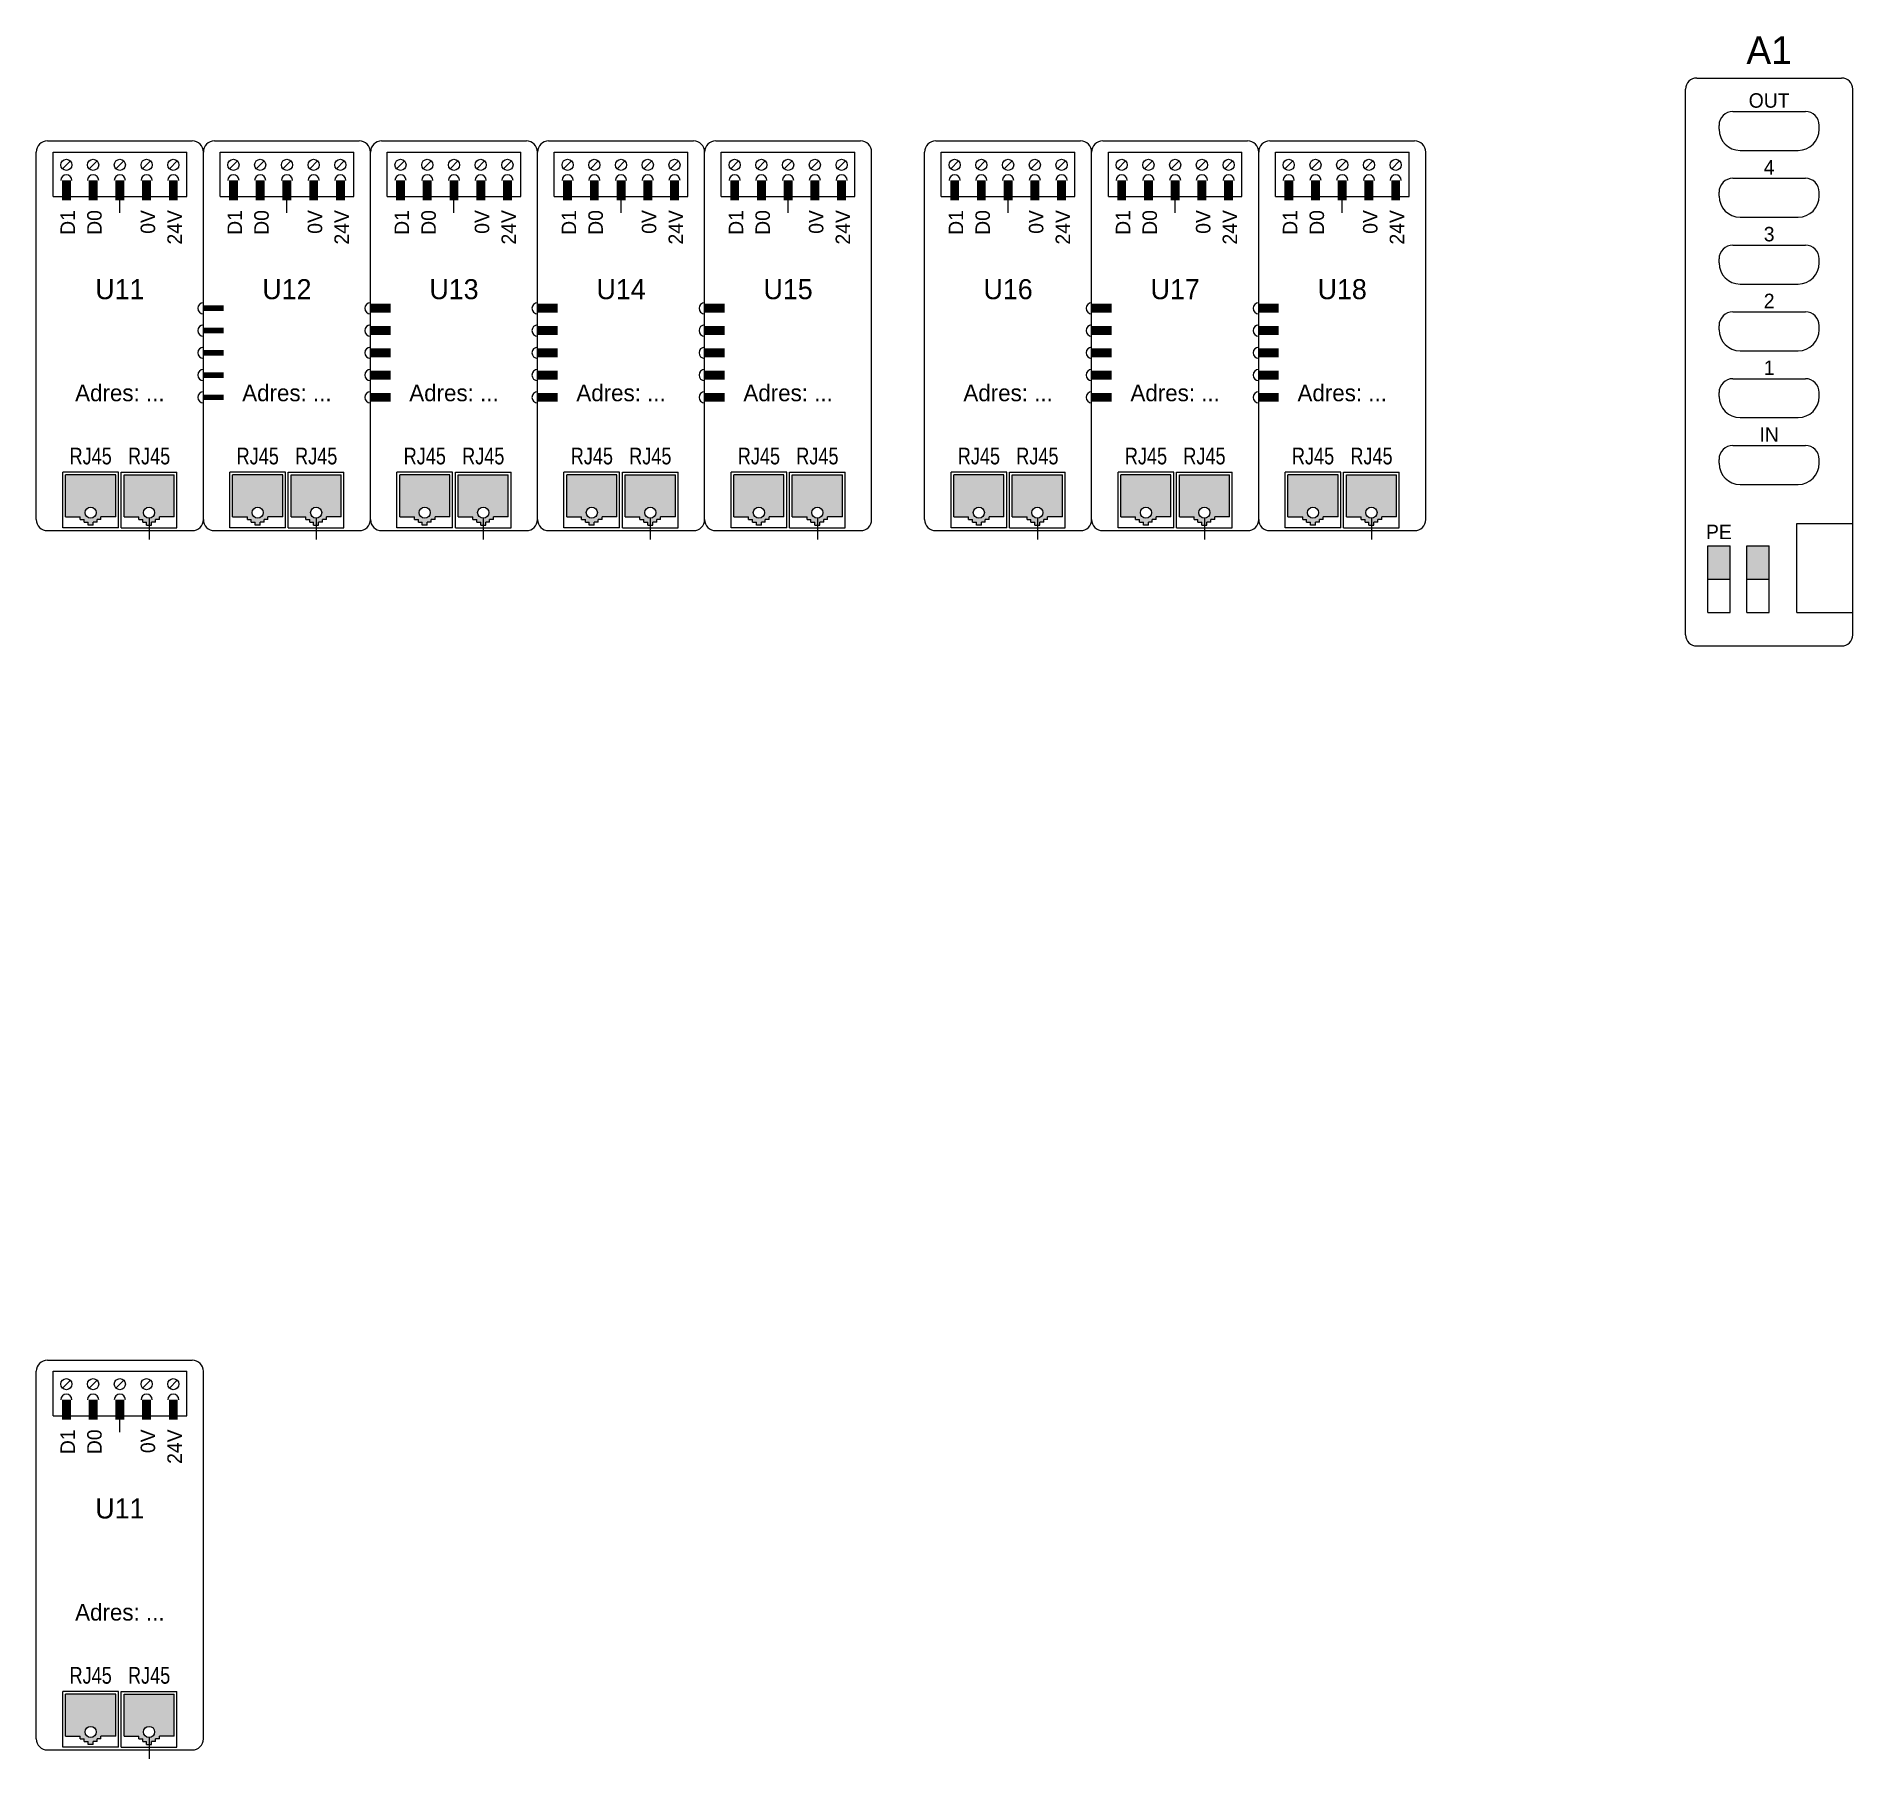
# Model space of a CAD drawing. Header units: millimetres. Extents: x -7152 to 5843, y -5056 to 10205.
# Drawn here: x -6690 to -6526.9, y -250.8 to -96.2 of the extents above; entities that cross this region are included whole.
import ezdxf
from ezdxf.enums import TextEntityAlignment as Align

# ---------------------------------------------------------------- set-up
doc = ezdxf.new("R2010")
doc.units = ezdxf.units.MM
doc.styles.add('ISOPLUS', font='isoplus')

msp = doc.modelspace()

# ---------------------------------------------------------------- texts
at = {"color": 2, "linetype": 'Continuous', "style": 'ISOPLUS'}
msp.add_text('A1', height=2.5, dxfattribs=at).set_placement((-6534.382, -97.41), align=Align.MIDDLE_CENTER)
at = {"color": 7, "linetype": 'Continuous', "style": 'ISOPLUS'}
for s, height, p in [('OUT', 1.3, (-6534.382, -101.923)), ('4', 1.3, (-6534.382, -107.923)), ('3', 1.3, (-6534.382, -113.923)), ('U11', 1.8, (-6682.465, -118.867)), ('U12', 1.8, (-6667.465, -118.867)), ('U13', 1.8, (-6652.465, -118.867)), ('U14', 1.8, (-6637.465, -118.867)), ('U15', 1.8, (-6622.465, -118.867)), ('U16', 1.8, (-6602.713, -118.867)), ('U17', 1.8, (-6587.713, -118.867)), ('U18', 1.8, (-6572.713, -118.867)), ('2', 1.3, (-6534.382, -119.923)), ('1', 1.3, (-6534.382, -125.923)), ('Adres: ...', 1.5, (-6682.465, -128.182)), ('Adres: ...', 1.5, (-6667.465, -128.182)), ('Adres: ...', 1.5, (-6652.465, -128.182)), ('Adres: ...', 1.5, (-6637.465, -128.182)), ('Adres: ...', 1.5, (-6622.465, -128.182)), ('Adres: ...', 1.5, (-6602.713, -128.182)), ('Adres: ...', 1.5, (-6587.713, -128.182)), ('Adres: ...', 1.5, (-6572.713, -128.182)), ('IN', 1.3, (-6534.382, -131.923)), ('PE', 1.3, (-6538.894, -140.666)), ('U11', 1.8, (-6682.465, -228.364)), ('Adres: ...', 1.5, (-6682.465, -237.68))]:
    msp.add_text(s, height=height, dxfattribs=at).set_placement(p, align=Align.MIDDLE_CENTER)
for s, p in [('D1', (-6686.109, -111.766)), ('D0', (-6683.709, -111.766)), ('0V', (-6678.909, -111.766)), ('24V', (-6676.509, -111.766)), ('D1', (-6671.109, -111.766)), ('D0', (-6668.709, -111.766)), ('0V', (-6663.909, -111.766)), ('24V', (-6661.509, -111.766)), ('D1', (-6656.109, -111.766)), ('D0', (-6653.709, -111.766)), ('0V', (-6648.909, -111.766)), ('24V', (-6646.509, -111.766)), ('D1', (-6641.109, -111.766)), ('D0', (-6638.709, -111.766)), ('0V', (-6633.909, -111.766)), ('24V', (-6631.509, -111.766)), ('D1', (-6626.109, -111.766)), ('D0', (-6623.709, -111.766)), ('0V', (-6618.909, -111.766)), ('24V', (-6616.509, -111.766)), ('D1', (-6606.358, -111.766)), ('D0', (-6603.958, -111.766)), ('0V', (-6599.158, -111.766)), ('24V', (-6596.758, -111.766)), ('D1', (-6591.358, -111.766)), ('D0', (-6588.958, -111.766)), ('0V', (-6584.158, -111.766)), ('24V', (-6581.758, -111.766)), ('D1', (-6576.358, -111.766)), ('D0', (-6573.958, -111.766)), ('0V', (-6569.158, -111.766)), ('24V', (-6566.758, -111.766)), ('D1', (-6686.109, -221.264)), ('D0', (-6683.709, -221.264)), ('0V', (-6678.909, -221.264)), ('24V', (-6676.509, -221.264))]:
    msp.add_text(s, height=1.3, rotation=90, dxfattribs=at).set_placement(p, align=Align.BOTTOM_RIGHT)
at = {"color": 7, "linetype": 'Continuous', "style": 'ISOPLUS', "width": 0.864218}
for p, p2 in [((-6686.982, -134.602), (-6683.19, -134.602)), ((-6681.732, -134.602), (-6677.94, -134.602)), ((-6671.982, -134.602), (-6668.19, -134.602)), ((-6666.732, -134.602), (-6662.94, -134.602)), ((-6656.982, -134.602), (-6653.19, -134.602)), ((-6651.732, -134.602), (-6647.94, -134.602)), ((-6641.982, -134.602), (-6638.19, -134.602)), ((-6636.732, -134.602), (-6632.94, -134.602)), ((-6626.982, -134.602), (-6623.19, -134.602)), ((-6621.732, -134.602), (-6617.94, -134.602)), ((-6607.23, -134.602), (-6603.439, -134.602)), ((-6601.98, -134.602), (-6598.189, -134.602)), ((-6592.23, -134.602), (-6588.439, -134.602)), ((-6586.98, -134.602), (-6583.189, -134.602)), ((-6577.23, -134.602), (-6573.439, -134.602)), ((-6571.98, -134.602), (-6568.189, -134.602)), ((-6686.982, -244.099), (-6683.19, -244.099)), ((-6681.732, -244.099), (-6677.94, -244.099))]:
    msp.add_text('RJ45', height=1.5, dxfattribs=at).set_placement(p, p2, align=Align.FIT)

# ---------------------------------------------------------------- hatches: boundary and pattern name
at = {"linetype": 'Continuous'}
h = msp.add_hatch(color=254, dxfattribs=at)
h.dxf.hatch_style = 1
h.paths.add_polyline_path([(-6682.84, -135.55), (-6687.34, -135.55), (-6687.34, -139.3), (-6686.015, -139.3), (-6686.015, -139.55), (-6685.665, -139.55), (-6685.665, -139.8), (-6685.315, -139.8), (-6685.315, -140.05), (-6685.09, -140.05), (-6685.09, -139.432, -0.4142136), (-6685.59, -138.932, -1), (-6684.59, -138.932, -0.4142136), (-6685.09, -139.432), (-6685.09, -140.05), (-6684.865, -140.05), (-6684.865, -139.8), (-6684.515, -139.8), (-6684.515, -139.55), (-6684.165, -139.55), (-6684.165, -139.3), (-6682.84, -139.3)])
h = msp.add_hatch(color=254, dxfattribs=at)
h.dxf.hatch_style = 1
h.paths.add_polyline_path([(-6677.59, -135.55), (-6682.09, -135.55), (-6682.09, -139.3), (-6680.765, -139.3), (-6680.765, -139.55), (-6680.415, -139.55), (-6680.415, -139.8), (-6680.065, -139.8), (-6680.065, -140.05), (-6679.84, -140.05), (-6679.84, -139.432, -0.4142136), (-6680.34, -138.932, -1), (-6679.34, -138.932, -0.4142136), (-6679.84, -139.432), (-6679.84, -140.05), (-6679.615, -140.05), (-6679.615, -139.8), (-6679.265, -139.8), (-6679.265, -139.55), (-6678.915, -139.55), (-6678.915, -139.3), (-6677.59, -139.3)])
h = msp.add_hatch(color=254, dxfattribs=at)
h.dxf.hatch_style = 1
h.paths.add_polyline_path([(-6667.84, -135.55), (-6672.34, -135.55), (-6672.34, -139.3), (-6671.015, -139.3), (-6671.015, -139.55), (-6670.665, -139.55), (-6670.665, -139.8), (-6670.315, -139.8), (-6670.315, -140.05), (-6670.09, -140.05), (-6670.09, -139.432, -0.4142136), (-6670.59, -138.932, -1), (-6669.59, -138.932, -0.4142136), (-6670.09, -139.432), (-6670.09, -140.05), (-6669.865, -140.05), (-6669.865, -139.8), (-6669.515, -139.8), (-6669.515, -139.55), (-6669.165, -139.55), (-6669.165, -139.3), (-6667.84, -139.3)])
h = msp.add_hatch(color=254, dxfattribs=at)
h.dxf.hatch_style = 1
h.paths.add_polyline_path([(-6662.59, -135.55), (-6667.09, -135.55), (-6667.09, -139.3), (-6665.765, -139.3), (-6665.765, -139.55), (-6665.415, -139.55), (-6665.415, -139.8), (-6665.065, -139.8), (-6665.065, -140.05), (-6664.84, -140.05), (-6664.84, -139.432, -0.4142136), (-6665.34, -138.932, -1), (-6664.34, -138.932, -0.4142136), (-6664.84, -139.432), (-6664.84, -140.05), (-6664.615, -140.05), (-6664.615, -139.8), (-6664.265, -139.8), (-6664.265, -139.55), (-6663.915, -139.55), (-6663.915, -139.3), (-6662.59, -139.3)])
h = msp.add_hatch(color=254, dxfattribs=at)
h.dxf.hatch_style = 1
h.paths.add_polyline_path([(-6652.84, -135.55), (-6657.34, -135.55), (-6657.34, -139.3), (-6656.015, -139.3), (-6656.015, -139.55), (-6655.665, -139.55), (-6655.665, -139.8), (-6655.315, -139.8), (-6655.315, -140.05), (-6655.09, -140.05), (-6655.09, -139.432, -0.4142136), (-6655.59, -138.932, -1), (-6654.59, -138.932, -0.4142136), (-6655.09, -139.432), (-6655.09, -140.05), (-6654.865, -140.05), (-6654.865, -139.8), (-6654.515, -139.8), (-6654.515, -139.55), (-6654.165, -139.55), (-6654.165, -139.3), (-6652.84, -139.3)])
h = msp.add_hatch(color=254, dxfattribs=at)
h.dxf.hatch_style = 1
h.paths.add_polyline_path([(-6647.59, -135.55), (-6652.09, -135.55), (-6652.09, -139.3), (-6650.765, -139.3), (-6650.765, -139.55), (-6650.415, -139.55), (-6650.415, -139.8), (-6650.065, -139.8), (-6650.065, -140.05), (-6649.84, -140.05), (-6649.84, -139.432, -0.4142136), (-6650.34, -138.932, -1), (-6649.34, -138.932, -0.4142136), (-6649.84, -139.432), (-6649.84, -140.05), (-6649.615, -140.05), (-6649.615, -139.8), (-6649.265, -139.8), (-6649.265, -139.55), (-6648.915, -139.55), (-6648.915, -139.3), (-6647.59, -139.3)])
h = msp.add_hatch(color=254, dxfattribs=at)
h.dxf.hatch_style = 1
h.paths.add_polyline_path([(-6637.84, -135.55), (-6642.34, -135.55), (-6642.34, -139.3), (-6641.015, -139.3), (-6641.015, -139.55), (-6640.665, -139.55), (-6640.665, -139.8), (-6640.315, -139.8), (-6640.315, -140.05), (-6640.09, -140.05), (-6640.09, -139.432, -0.4142136), (-6640.59, -138.932, -1), (-6639.59, -138.932, -0.4142136), (-6640.09, -139.432), (-6640.09, -140.05), (-6639.865, -140.05), (-6639.865, -139.8), (-6639.515, -139.8), (-6639.515, -139.55), (-6639.165, -139.55), (-6639.165, -139.3), (-6637.84, -139.3)])
h = msp.add_hatch(color=254, dxfattribs=at)
h.dxf.hatch_style = 1
h.paths.add_polyline_path([(-6632.59, -135.55), (-6637.09, -135.55), (-6637.09, -139.3), (-6635.765, -139.3), (-6635.765, -139.55), (-6635.415, -139.55), (-6635.415, -139.8), (-6635.065, -139.8), (-6635.065, -140.05), (-6634.84, -140.05), (-6634.84, -139.432, -0.4142136), (-6635.34, -138.932, -1), (-6634.34, -138.932, -0.4142136), (-6634.84, -139.432), (-6634.84, -140.05), (-6634.615, -140.05), (-6634.615, -139.8), (-6634.265, -139.8), (-6634.265, -139.55), (-6633.915, -139.55), (-6633.915, -139.3), (-6632.59, -139.3)])
h = msp.add_hatch(color=254, dxfattribs=at)
h.dxf.hatch_style = 1
h.paths.add_polyline_path([(-6622.84, -135.55), (-6627.34, -135.55), (-6627.34, -139.3), (-6626.015, -139.3), (-6626.015, -139.55), (-6625.665, -139.55), (-6625.665, -139.8), (-6625.315, -139.8), (-6625.315, -140.05), (-6625.09, -140.05), (-6625.09, -139.432, -0.4142136), (-6625.59, -138.932, -1), (-6624.59, -138.932, -0.4142136), (-6625.09, -139.432), (-6625.09, -140.05), (-6624.865, -140.05), (-6624.865, -139.8), (-6624.515, -139.8), (-6624.515, -139.55), (-6624.165, -139.55), (-6624.165, -139.3), (-6622.84, -139.3)])
h = msp.add_hatch(color=254, dxfattribs=at)
h.dxf.hatch_style = 1
h.paths.add_polyline_path([(-6619.34, -138.932, -0.4142136), (-6619.84, -139.432), (-6619.84, -140.05), (-6619.615, -140.05), (-6619.615, -139.8), (-6619.265, -139.8), (-6619.265, -139.55), (-6618.915, -139.55), (-6618.915, -139.3), (-6617.59, -139.3), (-6617.59, -135.55), (-6622.09, -135.55), (-6622.09, -139.3), (-6620.765, -139.3), (-6620.765, -139.55), (-6620.415, -139.55), (-6620.415, -139.8), (-6620.065, -139.8), (-6620.065, -140.05), (-6619.84, -140.05), (-6619.84, -139.432, -0.4142136), (-6620.34, -138.932, -1)])
h = msp.add_hatch(color=254, dxfattribs=at)
h.dxf.hatch_style = 1
h.paths.add_polyline_path([(-6603.088, -135.55), (-6607.588, -135.55), (-6607.588, -139.3), (-6606.263, -139.3), (-6606.263, -139.55), (-6605.913, -139.55), (-6605.913, -139.8), (-6605.563, -139.8), (-6605.563, -140.05), (-6605.338, -140.05), (-6605.338, -139.432, -0.4142136), (-6605.838, -138.932, -1), (-6604.838, -138.932, -0.4142136), (-6605.338, -139.432), (-6605.338, -140.05), (-6605.113, -140.05), (-6605.113, -139.8), (-6604.763, -139.8), (-6604.763, -139.55), (-6604.413, -139.55), (-6604.413, -139.3), (-6603.088, -139.3)])
h = msp.add_hatch(color=254, dxfattribs=at)
h.dxf.hatch_style = 1
h.paths.add_polyline_path([(-6597.838, -135.55), (-6602.338, -135.55), (-6602.338, -139.3), (-6601.013, -139.3), (-6601.013, -139.55), (-6600.663, -139.55), (-6600.663, -139.8), (-6600.313, -139.8), (-6600.313, -140.05), (-6600.088, -140.05), (-6600.088, -139.432, -0.4142136), (-6600.588, -138.932, -1), (-6599.588, -138.932, -0.4142136), (-6600.088, -139.432), (-6600.088, -140.05), (-6599.863, -140.05), (-6599.863, -139.8), (-6599.513, -139.8), (-6599.513, -139.55), (-6599.163, -139.55), (-6599.163, -139.3), (-6597.838, -139.3)])
h = msp.add_hatch(color=254, dxfattribs=at)
h.dxf.hatch_style = 1
h.paths.add_polyline_path([(-6588.088, -135.55), (-6592.588, -135.55), (-6592.588, -139.3), (-6591.263, -139.3), (-6591.263, -139.55), (-6590.913, -139.55), (-6590.913, -139.8), (-6590.563, -139.8), (-6590.563, -140.05), (-6590.338, -140.05), (-6590.338, -139.432, -0.4142136), (-6590.838, -138.932, -1), (-6589.838, -138.932, -0.4142136), (-6590.338, -139.432), (-6590.338, -140.05), (-6590.113, -140.05), (-6590.113, -139.8), (-6589.763, -139.8), (-6589.763, -139.55), (-6589.413, -139.55), (-6589.413, -139.3), (-6588.088, -139.3)])
h = msp.add_hatch(color=254, dxfattribs=at)
h.dxf.hatch_style = 1
h.paths.add_polyline_path([(-6582.838, -135.55), (-6587.338, -135.55), (-6587.338, -139.3), (-6586.013, -139.3), (-6586.013, -139.55), (-6585.663, -139.55), (-6585.663, -139.8), (-6585.313, -139.8), (-6585.313, -140.05), (-6585.088, -140.05), (-6585.088, -139.432, -0.4142136), (-6585.588, -138.932, -1), (-6584.588, -138.932, -0.4142136), (-6585.088, -139.432), (-6585.088, -140.05), (-6584.863, -140.05), (-6584.863, -139.8), (-6584.513, -139.8), (-6584.513, -139.55), (-6584.163, -139.55), (-6584.163, -139.3), (-6582.838, -139.3)])
h = msp.add_hatch(color=254, dxfattribs=at)
h.dxf.hatch_style = 1
h.paths.add_polyline_path([(-6573.088, -135.55), (-6577.588, -135.55), (-6577.588, -139.3), (-6576.263, -139.3), (-6576.263, -139.55), (-6575.913, -139.55), (-6575.913, -139.8), (-6575.563, -139.8), (-6575.563, -140.05), (-6575.338, -140.05), (-6575.338, -139.432, -0.4142136), (-6575.838, -138.932, -1), (-6574.838, -138.932, -0.4142136), (-6575.338, -139.432), (-6575.338, -140.05), (-6575.113, -140.05), (-6575.113, -139.8), (-6574.763, -139.8), (-6574.763, -139.55), (-6574.413, -139.55), (-6574.413, -139.3), (-6573.088, -139.3)])
h = msp.add_hatch(color=254, dxfattribs=at)
h.dxf.hatch_style = 1
h.paths.add_polyline_path([(-6567.838, -135.55), (-6572.338, -135.55), (-6572.338, -139.3), (-6571.013, -139.3), (-6571.013, -139.55), (-6570.663, -139.55), (-6570.663, -139.8), (-6570.313, -139.8), (-6570.313, -140.05), (-6570.088, -140.05), (-6570.088, -139.432, -0.4142136), (-6570.588, -138.932, -1), (-6569.588, -138.932, -0.4142136), (-6570.088, -139.432), (-6570.088, -140.05), (-6569.863, -140.05), (-6569.863, -139.8), (-6569.513, -139.8), (-6569.513, -139.55), (-6569.163, -139.55), (-6569.163, -139.3), (-6567.838, -139.3)])
h = msp.add_hatch(color=254, dxfattribs=at)
h.dxf.hatch_style = 1
h.paths.add_polyline_path([(-6537.882, -141.905), (-6539.882, -141.905), (-6539.882, -144.905), (-6537.882, -144.905)])
h = msp.add_hatch(color=254, dxfattribs=at)
h.dxf.hatch_style = 1
h.paths.add_polyline_path([(-6536.382, -144.905), (-6534.382, -144.905), (-6534.382, -141.905), (-6536.382, -141.905)])
h = msp.add_hatch(color=254, dxfattribs=at)
h.dxf.hatch_style = 1
h.paths.add_polyline_path([(-6682.84, -245.047), (-6687.34, -245.047), (-6687.34, -248.797), (-6686.015, -248.797), (-6686.015, -249.047), (-6685.665, -249.047), (-6685.665, -249.297), (-6685.315, -249.297), (-6685.315, -249.547), (-6685.09, -249.547), (-6685.09, -248.93, -0.4142136), (-6685.59, -248.43, -1), (-6684.59, -248.43, -0.4142136), (-6685.09, -248.93), (-6685.09, -249.547), (-6684.865, -249.547), (-6684.865, -249.297), (-6684.515, -249.297), (-6684.515, -249.047), (-6684.165, -249.047), (-6684.165, -248.797), (-6682.84, -248.797)])
h = msp.add_hatch(color=254, dxfattribs=at)
h.dxf.hatch_style = 1
h.paths.add_polyline_path([(-6677.59, -245.047), (-6682.09, -245.047), (-6682.09, -248.797), (-6680.765, -248.797), (-6680.765, -249.047), (-6680.415, -249.047), (-6680.415, -249.297), (-6680.065, -249.297), (-6680.065, -249.547), (-6679.84, -249.547), (-6679.84, -248.93, -0.4142136), (-6680.34, -248.43, -1), (-6679.34, -248.43, -0.4142136), (-6679.84, -248.93), (-6679.84, -249.547), (-6679.615, -249.547), (-6679.615, -249.297), (-6679.265, -249.297), (-6679.265, -249.047), (-6678.915, -249.047), (-6678.915, -248.797), (-6677.59, -248.797)])

# ---------------------------------------------------------------- linework, layer by layer
at = {"color": 7, "linetype": 'Continuous'}
for p, q in [((-6541.882, -149.905), (-6541.882, -100.905)), ((-6540.882, -99.905), (-6527.882, -99.905)), ((-6526.882, -149.905), (-6526.882, -100.905)), ((-6538.882, -104.505), (-6538.882, -104.155)), ((-6537.632, -102.905), (-6531.132, -102.905)), ((-6529.882, -104.505), (-6529.882, -104.155)), ((-6688.965, -105.55), (-6675.965, -105.55)), ((-6673.965, -105.55), (-6660.965, -105.55)), ((-6658.965, -105.55), (-6645.965, -105.55)), ((-6643.965, -105.55), (-6630.965, -105.55)), ((-6628.965, -105.55), (-6615.965, -105.55)), ((-6609.213, -105.55), (-6596.213, -105.55)), ((-6594.213, -105.55), (-6581.213, -105.55)), ((-6579.213, -105.55), (-6566.213, -105.55)), ((-6689.965, -139.55), (-6689.965, -106.55)), ((-6688.465, -106.55), (-6676.465, -106.55)), ((-6688.465, -110.55), (-6688.465, -106.55)), ((-6687.618, -108.056), (-6686.911, -107.349)), ((-6685.218, -108.056), (-6684.511, -107.349)), ((-6682.818, -108.056), (-6682.111, -107.349)), ((-6680.418, -108.056), (-6679.711, -107.349)), ((-6678.018, -108.056), (-6677.311, -107.349)), ((-6676.465, -110.55), (-6676.465, -106.55)), ((-6674.965, -139.55), (-6674.965, -106.55)), ((-6673.465, -106.55), (-6661.465, -106.55)), ((-6673.465, -110.55), (-6673.465, -106.55)), ((-6672.618, -108.056), (-6671.911, -107.349)), ((-6670.218, -108.056), (-6669.511, -107.349)), ((-6667.818, -108.056), (-6667.111, -107.349)), ((-6665.418, -108.056), (-6664.711, -107.349)), ((-6663.018, -108.056), (-6662.311, -107.349)), ((-6661.465, -110.55), (-6661.465, -106.55)), ((-6659.965, -139.55), (-6659.965, -106.55)), ((-6658.465, -106.55), (-6646.465, -106.55)), ((-6658.465, -110.55), (-6658.465, -106.55)), ((-6657.618, -108.056), (-6656.911, -107.349)), ((-6655.218, -108.056), (-6654.511, -107.349)), ((-6652.818, -108.056), (-6652.111, -107.349)), ((-6650.418, -108.056), (-6649.711, -107.349)), ((-6648.018, -108.056), (-6647.311, -107.349)), ((-6646.465, -110.55), (-6646.465, -106.55)), ((-6644.965, -139.55), (-6644.965, -106.55)), ((-6643.465, -106.55), (-6631.465, -106.55)), ((-6643.465, -110.55), (-6643.465, -106.55)), ((-6642.618, -108.056), (-6641.911, -107.349)), ((-6640.218, -108.056), (-6639.511, -107.349)), ((-6637.818, -108.056), (-6637.111, -107.349)), ((-6635.418, -108.056), (-6634.711, -107.349)), ((-6633.018, -108.056), (-6632.311, -107.349)), ((-6631.465, -110.55), (-6631.465, -106.55)), ((-6629.965, -139.55), (-6629.965, -106.55)), ((-6628.465, -106.55), (-6616.465, -106.55)), ((-6628.465, -110.55), (-6628.465, -106.55)), ((-6627.618, -108.056), (-6626.911, -107.349)), ((-6625.218, -108.056), (-6624.511, -107.349)), ((-6622.818, -108.056), (-6622.111, -107.349)), ((-6620.418, -108.056), (-6619.711, -107.349)), ((-6618.018, -108.056), (-6617.311, -107.349)), ((-6616.465, -110.55), (-6616.465, -106.55)), ((-6614.965, -139.55), (-6614.965, -106.55)), ((-6610.213, -139.55), (-6610.213, -106.55)), ((-6608.713, -106.55), (-6596.713, -106.55)), ((-6608.713, -110.55), (-6608.713, -106.55)), ((-6607.867, -108.056), (-6607.16, -107.349)), ((-6605.467, -108.056), (-6604.76, -107.349)), ((-6603.067, -108.056), (-6602.36, -107.349)), ((-6600.667, -108.056), (-6599.96, -107.349)), ((-6598.267, -108.056), (-6597.56, -107.349)), ((-6596.713, -110.55), (-6596.713, -106.55)), ((-6595.213, -139.55), (-6595.213, -106.55)), ((-6593.713, -106.55), (-6581.713, -106.55)), ((-6593.713, -110.55), (-6593.713, -106.55)), ((-6592.867, -108.056), (-6592.16, -107.349)), ((-6590.467, -108.056), (-6589.76, -107.349)), ((-6588.067, -108.056), (-6587.36, -107.349)), ((-6585.667, -108.056), (-6584.96, -107.349)), ((-6583.267, -108.056), (-6582.56, -107.349)), ((-6581.713, -110.55), (-6581.713, -106.55)), ((-6580.213, -139.55), (-6580.213, -106.55)), ((-6578.713, -106.55), (-6566.713, -106.55)), ((-6578.713, -110.55), (-6578.713, -106.55)), ((-6577.867, -108.056), (-6577.16, -107.349)), ((-6575.467, -108.056), (-6574.76, -107.349)), ((-6573.067, -108.056), (-6572.36, -107.349)), ((-6570.667, -108.056), (-6569.96, -107.349)), ((-6568.267, -108.056), (-6567.56, -107.349)), ((-6566.713, -110.55), (-6566.713, -106.55)), ((-6565.213, -139.55), (-6565.213, -106.55)), ((-6536.982, -106.405), (-6531.782, -106.405)), ((-6537.632, -108.905), (-6531.132, -108.905)), ((-6688.465, -110.55), (-6676.465, -110.55)), ((-6682.465, -112.025), (-6682.465, -109.779)), ((-6673.465, -110.55), (-6661.465, -110.55)), ((-6667.465, -112.025), (-6667.465, -109.779)), ((-6658.465, -110.55), (-6646.465, -110.55)), ((-6652.465, -112.025), (-6652.465, -109.779)), ((-6643.465, -110.55), (-6631.465, -110.55)), ((-6637.465, -112.025), (-6637.465, -109.779)), ((-6628.465, -110.55), (-6616.465, -110.55)), ((-6622.465, -112.025), (-6622.465, -109.779)), ((-6608.713, -110.55), (-6596.713, -110.55)), ((-6602.713, -112.025), (-6602.713, -109.779)), ((-6593.713, -110.55), (-6581.713, -110.55)), ((-6587.713, -112.025), (-6587.713, -109.779)), ((-6578.713, -110.55), (-6566.713, -110.55)), ((-6572.713, -112.025), (-6572.713, -109.779)), ((-6538.882, -110.505), (-6538.882, -110.155)), ((-6529.882, -110.505), (-6529.882, -110.155)), ((-6536.982, -112.405), (-6531.782, -112.405)), ((-6537.632, -114.905), (-6531.132, -114.905)), ((-6538.882, -116.505), (-6538.882, -116.155)), ((-6529.882, -116.505), (-6529.882, -116.155)), ((-6536.982, -118.405), (-6531.782, -118.405)), ((-6538.882, -122.505), (-6538.882, -122.155)), ((-6537.632, -120.905), (-6531.132, -120.905)), ((-6529.882, -122.505), (-6529.882, -122.155)), ((-6536.982, -124.405), (-6531.782, -124.405)), ((-6537.632, -126.905), (-6531.132, -126.905)), ((-6538.882, -128.505), (-6538.882, -128.155)), ((-6529.882, -128.505), (-6529.882, -128.155)), ((-6536.982, -130.405), (-6531.782, -130.405)), ((-6537.632, -132.905), (-6531.132, -132.905)), ((-6682.59, -135.3), (-6687.59, -135.3)), ((-6687.59, -140.3), (-6687.59, -135.3)), ((-6682.59, -140.3), (-6682.59, -135.3)), ((-6682.34, -140.3), (-6682.34, -135.3)), ((-6682.34, -135.3), (-6677.34, -135.3)), ((-6677.34, -140.3), (-6677.34, -135.3)), ((-6667.59, -135.3), (-6672.59, -135.3)), ((-6672.59, -140.3), (-6672.59, -135.3)), ((-6667.59, -140.3), (-6667.59, -135.3)), ((-6667.34, -135.3), (-6662.34, -135.3)), ((-6667.34, -140.3), (-6667.34, -135.3)), ((-6662.34, -140.3), (-6662.34, -135.3)), ((-6652.59, -135.3), (-6657.59, -135.3)), ((-6657.59, -140.3), (-6657.59, -135.3)), ((-6652.59, -140.3), (-6652.59, -135.3)), ((-6652.34, -135.3), (-6647.34, -135.3)), ((-6652.34, -140.3), (-6652.34, -135.3)), ((-6647.34, -140.3), (-6647.34, -135.3)), ((-6642.59, -140.3), (-6642.59, -135.3)), ((-6637.59, -135.3), (-6642.59, -135.3)), ((-6637.59, -140.3), (-6637.59, -135.3)), ((-6637.34, -140.3), (-6637.34, -135.3)), ((-6637.34, -135.3), (-6632.34, -135.3)), ((-6632.34, -140.3), (-6632.34, -135.3)), ((-6622.59, -135.3), (-6627.59, -135.3)), ((-6627.59, -140.3), (-6627.59, -135.3)), ((-6622.59, -140.3), (-6622.59, -135.3)), ((-6622.34, -135.3), (-6617.34, -135.3)), ((-6622.34, -140.3), (-6622.34, -135.3)), ((-6617.34, -140.3), (-6617.34, -135.3)), ((-6602.838, -135.3), (-6607.838, -135.3)), ((-6607.838, -140.3), (-6607.838, -135.3)), ((-6602.838, -140.3), (-6602.838, -135.3)), ((-6602.588, -135.3), (-6597.588, -135.3)), ((-6602.588, -140.3), (-6602.588, -135.3)), ((-6597.588, -140.3), (-6597.588, -135.3)), ((-6587.838, -135.3), (-6592.838, -135.3)), ((-6592.838, -140.3), (-6592.838, -135.3)), ((-6587.838, -140.3), (-6587.838, -135.3)), ((-6587.588, -135.3), (-6582.588, -135.3)), ((-6587.588, -140.3), (-6587.588, -135.3)), ((-6582.588, -140.3), (-6582.588, -135.3)), ((-6572.838, -135.3), (-6577.838, -135.3)), ((-6577.838, -140.3), (-6577.838, -135.3)), ((-6572.838, -140.3), (-6572.838, -135.3)), ((-6572.588, -135.3), (-6567.588, -135.3)), ((-6572.588, -140.3), (-6572.588, -135.3)), ((-6567.588, -140.3), (-6567.588, -135.3)), ((-6538.882, -134.505), (-6538.882, -134.155)), ((-6529.882, -134.505), (-6529.882, -134.155)), ((-6682.84, -135.55), (-6687.34, -135.55)), ((-6687.34, -139.3), (-6687.34, -135.55)), ((-6682.84, -139.3), (-6682.84, -135.55)), ((-6682.09, -135.55), (-6677.59, -135.55)), ((-6682.09, -139.3), (-6682.09, -135.55)), ((-6677.59, -139.3), (-6677.59, -135.55)), ((-6667.84, -135.55), (-6672.34, -135.55)), ((-6672.34, -139.3), (-6672.34, -135.55)), ((-6667.84, -139.3), (-6667.84, -135.55)), ((-6667.09, -135.55), (-6662.59, -135.55)), ((-6667.09, -139.3), (-6667.09, -135.55)), ((-6662.59, -139.3), (-6662.59, -135.55)), ((-6652.84, -135.55), (-6657.34, -135.55)), ((-6657.34, -139.3), (-6657.34, -135.55)), ((-6652.84, -139.3), (-6652.84, -135.55)), ((-6652.09, -135.55), (-6647.59, -135.55)), ((-6652.09, -139.3), (-6652.09, -135.55)), ((-6647.59, -139.3), (-6647.59, -135.55)), ((-6637.84, -135.55), (-6642.34, -135.55)), ((-6642.34, -139.3), (-6642.34, -135.55)), ((-6637.84, -139.3), (-6637.84, -135.55)), ((-6637.09, -139.3), (-6637.09, -135.55)), ((-6637.09, -135.55), (-6632.59, -135.55)), ((-6632.59, -139.3), (-6632.59, -135.55)), ((-6622.84, -135.55), (-6627.34, -135.55)), ((-6627.34, -139.3), (-6627.34, -135.55)), ((-6622.84, -139.3), (-6622.84, -135.55)), ((-6622.09, -135.55), (-6617.59, -135.55)), ((-6622.09, -139.3), (-6622.09, -135.55)), ((-6617.59, -139.3), (-6617.59, -135.55)), ((-6603.088, -135.55), (-6607.588, -135.55)), ((-6607.588, -139.3), (-6607.588, -135.55)), ((-6603.088, -139.3), (-6603.088, -135.55)), ((-6602.338, -135.55), (-6597.838, -135.55)), ((-6602.338, -139.3), (-6602.338, -135.55)), ((-6597.838, -139.3), (-6597.838, -135.55)), ((-6588.088, -135.55), (-6592.588, -135.55)), ((-6592.588, -139.3), (-6592.588, -135.55)), ((-6588.088, -139.3), (-6588.088, -135.55)), ((-6587.338, -135.55), (-6582.838, -135.55)), ((-6587.338, -139.3), (-6587.338, -135.55)), ((-6582.838, -139.3), (-6582.838, -135.55)), ((-6573.088, -135.55), (-6577.588, -135.55)), ((-6577.588, -139.3), (-6577.588, -135.55)), ((-6573.088, -139.3), (-6573.088, -135.55)), ((-6572.338, -135.55), (-6567.838, -135.55)), ((-6572.338, -139.3), (-6572.338, -135.55)), ((-6567.838, -139.3), (-6567.838, -135.55)), ((-6536.982, -136.405), (-6531.782, -136.405)), ((-6687.34, -139.3), (-6686.015, -139.3)), ((-6686.015, -139.55), (-6686.015, -139.3)), ((-6686.015, -139.55), (-6685.665, -139.55)), ((-6685.665, -139.8), (-6685.665, -139.55)), ((-6685.665, -139.8), (-6685.315, -139.8)), ((-6685.315, -140.05), (-6685.315, -139.8)), ((-6684.865, -140.05), (-6685.315, -140.05)), ((-6684.515, -139.8), (-6684.865, -139.8)), ((-6684.865, -140.05), (-6684.865, -139.8)), ((-6684.165, -139.55), (-6684.515, -139.55)), ((-6684.515, -139.8), (-6684.515, -139.55)), ((-6682.84, -139.3), (-6684.165, -139.3)), ((-6684.165, -139.55), (-6684.165, -139.3)), ((-6682.09, -139.3), (-6680.765, -139.3)), ((-6680.765, -139.55), (-6680.765, -139.3)), ((-6680.765, -139.55), (-6680.415, -139.55)), ((-6680.415, -139.8), (-6680.415, -139.55)), ((-6680.415, -139.8), (-6680.065, -139.8)), ((-6680.065, -140.05), (-6680.065, -139.8)), ((-6680.065, -140.05), (-6679.615, -140.05)), ((-6679.84, -139.432), (-6679.84, -141.336)), ((-6679.265, -139.8), (-6679.615, -139.8)), ((-6679.615, -140.05), (-6679.615, -139.8)), ((-6678.915, -139.55), (-6679.265, -139.55)), ((-6679.265, -139.8), (-6679.265, -139.55)), ((-6677.59, -139.3), (-6678.915, -139.3)), ((-6678.915, -139.55), (-6678.915, -139.3)), ((-6672.34, -139.3), (-6671.015, -139.3)), ((-6671.015, -139.55), (-6671.015, -139.3)), ((-6671.015, -139.55), (-6670.665, -139.55)), ((-6670.665, -139.8), (-6670.665, -139.55)), ((-6670.665, -139.8), (-6670.315, -139.8)), ((-6670.315, -140.05), (-6670.315, -139.8)), ((-6669.865, -140.05), (-6670.315, -140.05)), ((-6669.515, -139.8), (-6669.865, -139.8)), ((-6669.865, -140.05), (-6669.865, -139.8)), ((-6669.165, -139.55), (-6669.515, -139.55)), ((-6669.515, -139.8), (-6669.515, -139.55)), ((-6667.84, -139.3), (-6669.165, -139.3)), ((-6669.165, -139.55), (-6669.165, -139.3)), ((-6667.09, -139.3), (-6665.765, -139.3)), ((-6665.765, -139.55), (-6665.765, -139.3)), ((-6665.765, -139.55), (-6665.415, -139.55)), ((-6665.415, -139.8), (-6665.415, -139.55)), ((-6665.415, -139.8), (-6665.065, -139.8)), ((-6665.065, -140.05), (-6665.065, -139.8)), ((-6665.065, -140.05), (-6664.615, -140.05)), ((-6664.84, -139.432), (-6664.84, -141.336)), ((-6664.615, -140.05), (-6664.615, -139.8)), ((-6664.265, -139.8), (-6664.615, -139.8)), ((-6663.915, -139.55), (-6664.265, -139.55)), ((-6664.265, -139.8), (-6664.265, -139.55)), ((-6662.59, -139.3), (-6663.915, -139.3)), ((-6663.915, -139.55), (-6663.915, -139.3)), ((-6657.34, -139.3), (-6656.015, -139.3)), ((-6656.015, -139.55), (-6656.015, -139.3)), ((-6656.015, -139.55), (-6655.665, -139.55)), ((-6655.665, -139.8), (-6655.665, -139.55)), ((-6655.665, -139.8), (-6655.315, -139.8)), ((-6655.315, -140.05), (-6655.315, -139.8)), ((-6654.865, -140.05), (-6655.315, -140.05)), ((-6654.515, -139.8), (-6654.865, -139.8)), ((-6654.865, -140.05), (-6654.865, -139.8)), ((-6654.165, -139.55), (-6654.515, -139.55)), ((-6654.515, -139.8), (-6654.515, -139.55)), ((-6652.84, -139.3), (-6654.165, -139.3)), ((-6654.165, -139.55), (-6654.165, -139.3)), ((-6652.09, -139.3), (-6650.765, -139.3)), ((-6650.765, -139.55), (-6650.765, -139.3)), ((-6650.765, -139.55), (-6650.415, -139.55)), ((-6650.415, -139.8), (-6650.415, -139.55)), ((-6650.415, -139.8), (-6650.065, -139.8)), ((-6650.065, -140.05), (-6650.065, -139.8)), ((-6650.065, -140.05), (-6649.615, -140.05)), ((-6649.84, -139.432), (-6649.84, -141.336)), ((-6649.615, -140.05), (-6649.615, -139.8)), ((-6649.265, -139.8), (-6649.615, -139.8)), ((-6648.915, -139.55), (-6649.265, -139.55)), ((-6649.265, -139.8), (-6649.265, -139.55)), ((-6647.59, -139.3), (-6648.915, -139.3)), ((-6648.915, -139.55), (-6648.915, -139.3)), ((-6642.34, -139.3), (-6641.015, -139.3)), ((-6641.015, -139.55), (-6641.015, -139.3)), ((-6641.015, -139.55), (-6640.665, -139.55)), ((-6640.665, -139.8), (-6640.665, -139.55)), ((-6640.665, -139.8), (-6640.315, -139.8)), ((-6640.315, -140.05), (-6640.315, -139.8)), ((-6639.865, -140.05), (-6640.315, -140.05)), ((-6639.515, -139.8), (-6639.865, -139.8)), ((-6639.865, -140.05), (-6639.865, -139.8)), ((-6639.165, -139.55), (-6639.515, -139.55)), ((-6639.515, -139.8), (-6639.515, -139.55)), ((-6637.84, -139.3), (-6639.165, -139.3)), ((-6639.165, -139.55), (-6639.165, -139.3)), ((-6637.09, -139.3), (-6635.765, -139.3)), ((-6635.765, -139.55), (-6635.765, -139.3)), ((-6635.765, -139.55), (-6635.415, -139.55)), ((-6635.415, -139.8), (-6635.415, -139.55)), ((-6635.415, -139.8), (-6635.065, -139.8)), ((-6635.065, -140.05), (-6635.065, -139.8)), ((-6635.065, -140.05), (-6634.615, -140.05)), ((-6634.84, -139.432), (-6634.84, -141.336)), ((-6634.615, -140.05), (-6634.615, -139.8)), ((-6634.265, -139.8), (-6634.615, -139.8)), ((-6634.265, -139.8), (-6634.265, -139.55)), ((-6633.915, -139.55), (-6634.265, -139.55)), ((-6632.59, -139.3), (-6633.915, -139.3)), ((-6633.915, -139.55), (-6633.915, -139.3)), ((-6627.34, -139.3), (-6626.015, -139.3)), ((-6626.015, -139.55), (-6626.015, -139.3)), ((-6626.015, -139.55), (-6625.665, -139.55)), ((-6625.665, -139.8), (-6625.665, -139.55)), ((-6625.665, -139.8), (-6625.315, -139.8)), ((-6625.315, -140.05), (-6625.315, -139.8)), ((-6624.865, -140.05), (-6625.315, -140.05)), ((-6624.515, -139.8), (-6624.865, -139.8)), ((-6624.865, -140.05), (-6624.865, -139.8)), ((-6624.165, -139.55), (-6624.515, -139.55)), ((-6624.515, -139.8), (-6624.515, -139.55)), ((-6622.84, -139.3), (-6624.165, -139.3)), ((-6624.165, -139.55), (-6624.165, -139.3)), ((-6622.09, -139.3), (-6620.765, -139.3)), ((-6620.765, -139.55), (-6620.765, -139.3)), ((-6620.765, -139.55), (-6620.415, -139.55)), ((-6620.415, -139.8), (-6620.415, -139.55)), ((-6620.415, -139.8), (-6620.065, -139.8)), ((-6620.065, -140.05), (-6620.065, -139.8)), ((-6620.065, -140.05), (-6619.615, -140.05)), ((-6619.84, -139.432), (-6619.84, -141.336)), ((-6619.265, -139.8), (-6619.615, -139.8)), ((-6619.615, -140.05), (-6619.615, -139.8)), ((-6618.915, -139.55), (-6619.265, -139.55)), ((-6619.265, -139.8), (-6619.265, -139.55)), ((-6618.915, -139.55), (-6618.915, -139.3)), ((-6617.59, -139.3), (-6618.915, -139.3)), ((-6607.588, -139.3), (-6606.263, -139.3)), ((-6606.263, -139.55), (-6606.263, -139.3)), ((-6606.263, -139.55), (-6605.913, -139.55)), ((-6605.913, -139.8), (-6605.913, -139.55)), ((-6605.913, -139.8), (-6605.563, -139.8)), ((-6605.563, -140.05), (-6605.563, -139.8)), ((-6605.113, -140.05), (-6605.563, -140.05)), ((-6604.763, -139.8), (-6605.113, -139.8)), ((-6605.113, -140.05), (-6605.113, -139.8)), ((-6604.413, -139.55), (-6604.763, -139.55)), ((-6604.763, -139.8), (-6604.763, -139.55)), ((-6603.088, -139.3), (-6604.413, -139.3)), ((-6604.413, -139.55), (-6604.413, -139.3)), ((-6602.338, -139.3), (-6601.013, -139.3)), ((-6601.013, -139.55), (-6601.013, -139.3)), ((-6601.013, -139.55), (-6600.663, -139.55)), ((-6600.663, -139.8), (-6600.663, -139.55)), ((-6600.663, -139.8), (-6600.313, -139.8)), ((-6600.313, -140.05), (-6600.313, -139.8)), ((-6600.313, -140.05), (-6599.863, -140.05)), ((-6600.088, -139.432), (-6600.088, -141.336)), ((-6599.863, -140.05), (-6599.863, -139.8)), ((-6599.513, -139.8), (-6599.863, -139.8)), ((-6599.163, -139.55), (-6599.513, -139.55)), ((-6599.513, -139.8), (-6599.513, -139.55)), ((-6597.838, -139.3), (-6599.163, -139.3)), ((-6599.163, -139.55), (-6599.163, -139.3)), ((-6592.588, -139.3), (-6591.263, -139.3)), ((-6591.263, -139.55), (-6591.263, -139.3)), ((-6591.263, -139.55), (-6590.913, -139.55)), ((-6590.913, -139.8), (-6590.913, -139.55)), ((-6590.913, -139.8), (-6590.563, -139.8)), ((-6590.563, -140.05), (-6590.563, -139.8)), ((-6590.113, -140.05), (-6590.563, -140.05)), ((-6589.763, -139.8), (-6590.113, -139.8)), ((-6590.113, -140.05), (-6590.113, -139.8)), ((-6589.413, -139.55), (-6589.763, -139.55)), ((-6589.763, -139.8), (-6589.763, -139.55)), ((-6588.088, -139.3), (-6589.413, -139.3)), ((-6589.413, -139.55), (-6589.413, -139.3)), ((-6587.338, -139.3), (-6586.013, -139.3)), ((-6586.013, -139.55), (-6586.013, -139.3)), ((-6586.013, -139.55), (-6585.663, -139.55)), ((-6585.663, -139.8), (-6585.663, -139.55)), ((-6585.663, -139.8), (-6585.313, -139.8)), ((-6585.313, -140.05), (-6585.313, -139.8)), ((-6585.313, -140.05), (-6584.863, -140.05)), ((-6585.088, -139.432), (-6585.088, -141.336)), ((-6584.863, -140.05), (-6584.863, -139.8)), ((-6584.513, -139.8), (-6584.863, -139.8)), ((-6584.163, -139.55), (-6584.513, -139.55)), ((-6584.513, -139.8), (-6584.513, -139.55)), ((-6582.838, -139.3), (-6584.163, -139.3)), ((-6584.163, -139.55), (-6584.163, -139.3)), ((-6577.588, -139.3), (-6576.263, -139.3)), ((-6576.263, -139.55), (-6576.263, -139.3)), ((-6576.263, -139.55), (-6575.913, -139.55)), ((-6575.913, -139.8), (-6575.913, -139.55)), ((-6575.913, -139.8), (-6575.563, -139.8)), ((-6575.563, -140.05), (-6575.563, -139.8)), ((-6575.113, -140.05), (-6575.563, -140.05)), ((-6574.763, -139.8), (-6575.113, -139.8)), ((-6575.113, -140.05), (-6575.113, -139.8)), ((-6574.413, -139.55), (-6574.763, -139.55)), ((-6574.763, -139.8), (-6574.763, -139.55)), ((-6573.088, -139.3), (-6574.413, -139.3)), ((-6574.413, -139.55), (-6574.413, -139.3)), ((-6572.338, -139.3), (-6571.013, -139.3)), ((-6571.013, -139.55), (-6571.013, -139.3)), ((-6571.013, -139.55), (-6570.663, -139.55)), ((-6570.663, -139.8), (-6570.663, -139.55)), ((-6570.663, -139.8), (-6570.313, -139.8)), ((-6570.313, -140.05), (-6570.313, -139.8)), ((-6570.313, -140.05), (-6569.863, -140.05)), ((-6570.088, -139.432), (-6570.088, -141.336)), ((-6569.863, -140.05), (-6569.863, -139.8)), ((-6569.513, -139.8), (-6569.863, -139.8)), ((-6569.163, -139.55), (-6569.513, -139.55)), ((-6569.513, -139.8), (-6569.513, -139.55)), ((-6567.838, -139.3), (-6569.163, -139.3)), ((-6569.163, -139.55), (-6569.163, -139.3)), ((-6531.882, -147.905), (-6531.882, -139.905)), ((-6531.882, -139.905), (-6526.882, -139.905)), ((-6688.965, -140.55), (-6675.965, -140.55)), ((-6682.59, -140.3), (-6687.59, -140.3)), ((-6682.34, -140.3), (-6677.34, -140.3)), ((-6673.965, -140.55), (-6660.965, -140.55)), ((-6667.59, -140.3), (-6672.59, -140.3)), ((-6667.34, -140.3), (-6662.34, -140.3)), ((-6658.965, -140.55), (-6645.965, -140.55)), ((-6652.59, -140.3), (-6657.59, -140.3)), ((-6652.34, -140.3), (-6647.34, -140.3)), ((-6643.965, -140.55), (-6630.965, -140.55)), ((-6637.59, -140.3), (-6642.59, -140.3)), ((-6637.34, -140.3), (-6632.34, -140.3)), ((-6628.965, -140.55), (-6615.965, -140.55)), ((-6622.59, -140.3), (-6627.59, -140.3)), ((-6622.34, -140.3), (-6617.34, -140.3)), ((-6609.213, -140.55), (-6596.213, -140.55)), ((-6602.838, -140.3), (-6607.838, -140.3)), ((-6602.588, -140.3), (-6597.588, -140.3)), ((-6594.213, -140.55), (-6581.213, -140.55)), ((-6587.838, -140.3), (-6592.838, -140.3)), ((-6587.588, -140.3), (-6582.588, -140.3)), ((-6579.213, -140.55), (-6566.213, -140.55)), ((-6572.838, -140.3), (-6577.838, -140.3)), ((-6572.588, -140.3), (-6567.588, -140.3)), ((-6539.882, -141.905), (-6537.882, -141.905)), ((-6539.882, -147.905), (-6539.882, -141.905)), ((-6537.882, -147.905), (-6537.882, -141.905)), ((-6536.382, -141.905), (-6534.382, -141.905)), ((-6536.382, -147.905), (-6536.382, -141.905)), ((-6534.382, -147.905), (-6534.382, -141.905)), ((-6539.882, -144.905), (-6537.882, -144.905)), ((-6536.382, -144.905), (-6534.382, -144.905)), ((-6539.882, -147.905), (-6537.882, -147.905)), ((-6536.382, -147.905), (-6534.382, -147.905)), ((-6531.882, -147.905), (-6526.882, -147.905)), ((-6540.882, -150.905), (-6527.882, -150.905)), ((-6688.965, -215.047), (-6675.965, -215.047)), ((-6689.965, -249.047), (-6689.965, -216.047)), ((-6688.465, -216.047), (-6676.465, -216.047)), ((-6688.465, -220.047), (-6688.465, -216.047)), ((-6687.618, -217.553), (-6686.911, -216.846)), ((-6685.218, -217.553), (-6684.511, -216.846)), ((-6682.818, -217.553), (-6682.111, -216.846)), ((-6680.418, -217.553), (-6679.711, -216.846)), ((-6678.018, -217.553), (-6677.311, -216.846)), ((-6676.465, -220.047), (-6676.465, -216.047)), ((-6674.965, -249.047), (-6674.965, -216.047)), ((-6688.465, -220.047), (-6676.465, -220.047)), ((-6682.465, -221.522), (-6682.465, -219.277)), ((-6682.59, -244.797), (-6687.59, -244.797)), ((-6687.59, -249.797), (-6687.59, -244.797)), ((-6682.84, -245.047), (-6687.34, -245.047)), ((-6687.34, -248.797), (-6687.34, -245.047)), ((-6682.84, -248.797), (-6682.84, -245.047)), ((-6682.59, -249.797), (-6682.59, -244.797)), ((-6682.34, -249.797), (-6682.34, -244.797)), ((-6682.34, -244.797), (-6677.34, -244.797)), ((-6682.09, -245.047), (-6677.59, -245.047)), ((-6682.09, -248.797), (-6682.09, -245.047)), ((-6677.59, -248.797), (-6677.59, -245.047)), ((-6677.34, -249.797), (-6677.34, -244.797)), ((-6687.34, -248.797), (-6686.015, -248.797)), ((-6686.015, -249.047), (-6686.015, -248.797)), ((-6686.015, -249.047), (-6685.665, -249.047)), ((-6685.665, -249.297), (-6685.665, -249.047)), ((-6685.665, -249.297), (-6685.315, -249.297)), ((-6685.315, -249.547), (-6685.315, -249.297)), ((-6684.515, -249.297), (-6684.865, -249.297)), ((-6684.865, -249.547), (-6684.865, -249.297)), ((-6684.165, -249.047), (-6684.515, -249.047)), ((-6684.515, -249.297), (-6684.515, -249.047)), ((-6682.84, -248.797), (-6684.165, -248.797)), ((-6684.165, -249.047), (-6684.165, -248.797)), ((-6682.09, -248.797), (-6680.765, -248.797)), ((-6680.765, -249.047), (-6680.765, -248.797)), ((-6680.765, -249.047), (-6680.415, -249.047)), ((-6680.415, -249.297), (-6680.415, -249.047)), ((-6680.415, -249.297), (-6680.065, -249.297)), ((-6680.065, -249.547), (-6680.065, -249.297)), ((-6679.84, -248.93), (-6679.84, -250.833)), ((-6679.265, -249.297), (-6679.615, -249.297)), ((-6679.615, -249.547), (-6679.615, -249.297)), ((-6678.915, -249.047), (-6679.265, -249.047)), ((-6679.265, -249.297), (-6679.265, -249.047)), ((-6677.59, -248.797), (-6678.915, -248.797)), ((-6678.915, -249.047), (-6678.915, -248.797)), ((-6688.965, -250.047), (-6675.965, -250.047)), ((-6682.59, -249.797), (-6687.59, -249.797)), ((-6684.865, -249.547), (-6685.315, -249.547)), ((-6682.34, -249.797), (-6677.34, -249.797)), ((-6680.065, -249.547), (-6679.615, -249.547))]:
    msp.add_line(p, q, dxfattribs=at)
for points, const_width in [([(-6687.265, -109.096), (-6687.265, -110.902)], 0.8), ([(-6684.865, -109.096), (-6684.865, -110.902)], 0.8), ([(-6682.465, -109.096), (-6682.465, -110.902)], 0.8), ([(-6680.065, -109.096), (-6680.065, -110.902)], 0.8), ([(-6677.665, -109.096), (-6677.665, -110.902)], 0.8), ([(-6672.265, -109.096), (-6672.265, -110.902)], 0.8), ([(-6669.865, -109.096), (-6669.865, -110.902)], 0.8), ([(-6667.465, -109.096), (-6667.465, -110.902)], 0.8), ([(-6665.065, -109.096), (-6665.065, -110.902)], 0.8), ([(-6662.665, -109.096), (-6662.665, -110.902)], 0.8), ([(-6657.265, -109.096), (-6657.265, -110.902)], 0.8), ([(-6654.865, -109.096), (-6654.865, -110.902)], 0.8), ([(-6652.465, -109.096), (-6652.465, -110.902)], 0.8), ([(-6650.065, -109.096), (-6650.065, -110.902)], 0.8), ([(-6647.665, -109.096), (-6647.665, -110.902)], 0.8), ([(-6642.265, -109.096), (-6642.265, -110.902)], 0.8), ([(-6639.865, -109.096), (-6639.865, -110.902)], 0.8), ([(-6637.465, -109.096), (-6637.465, -110.902)], 0.8), ([(-6635.065, -109.096), (-6635.065, -110.902)], 0.8), ([(-6632.665, -109.096), (-6632.665, -110.902)], 0.8), ([(-6627.265, -109.096), (-6627.265, -110.902)], 0.8), ([(-6624.865, -109.096), (-6624.865, -110.902)], 0.8), ([(-6622.465, -109.096), (-6622.465, -110.902)], 0.8), ([(-6620.065, -109.096), (-6620.065, -110.902)], 0.8), ([(-6617.665, -109.096), (-6617.665, -110.902)], 0.8), ([(-6607.513, -109.096), (-6607.513, -110.902)], 0.8), ([(-6605.113, -109.096), (-6605.113, -110.902)], 0.8), ([(-6602.713, -109.096), (-6602.713, -110.902)], 0.8), ([(-6600.313, -109.096), (-6600.313, -110.902)], 0.8), ([(-6597.913, -109.096), (-6597.913, -110.902)], 0.8), ([(-6592.513, -109.096), (-6592.513, -110.902)], 0.8), ([(-6590.113, -109.096), (-6590.113, -110.902)], 0.8), ([(-6587.713, -109.096), (-6587.713, -110.902)], 0.8), ([(-6585.313, -109.096), (-6585.313, -110.902)], 0.8), ([(-6582.913, -109.096), (-6582.913, -110.902)], 0.8), ([(-6577.513, -109.096), (-6577.513, -110.902)], 0.8), ([(-6575.113, -109.096), (-6575.113, -110.902)], 0.8), ([(-6572.713, -109.096), (-6572.713, -110.902)], 0.8), ([(-6570.313, -109.096), (-6570.313, -110.902)], 0.8), ([(-6567.913, -109.096), (-6567.913, -110.902)], 0.8), ([(-6674.965, -120.583), (-6673.159, -120.583)], 0.5), ([(-6659.965, -120.583), (-6658.159, -120.583)], 0.8), ([(-6644.965, -120.583), (-6643.159, -120.583)], 0.8), ([(-6629.965, -120.583), (-6628.159, -120.583)], 0.8), ([(-6595.213, -120.583), (-6593.407, -120.583)], 0.8), ([(-6580.213, -120.583), (-6578.407, -120.583)], 0.8), ([(-6659.965, -122.583), (-6658.159, -122.583)], 0.8), ([(-6644.965, -122.583), (-6643.159, -122.583)], 0.8), ([(-6629.965, -122.583), (-6628.159, -122.583)], 0.8), ([(-6595.213, -122.583), (-6593.407, -122.583)], 0.8), ([(-6580.213, -122.583), (-6578.407, -122.583)], 0.8), ([(-6674.965, -122.583), (-6673.159, -122.583)], 0.5), ([(-6674.965, -124.583), (-6673.159, -124.583)], 0.5), ([(-6659.965, -124.583), (-6658.159, -124.583)], 0.8), ([(-6644.965, -124.583), (-6643.159, -124.583)], 0.8), ([(-6629.965, -124.583), (-6628.159, -124.583)], 0.8), ([(-6595.213, -124.583), (-6593.407, -124.583)], 0.8), ([(-6580.213, -124.583), (-6578.407, -124.583)], 0.8), ([(-6674.965, -126.583), (-6673.159, -126.583)], 0.5), ([(-6659.965, -126.583), (-6658.159, -126.583)], 0.8), ([(-6644.965, -126.583), (-6643.159, -126.583)], 0.8), ([(-6629.965, -126.583), (-6628.159, -126.583)], 0.8), ([(-6595.213, -126.583), (-6593.407, -126.583)], 0.8), ([(-6580.213, -126.583), (-6578.407, -126.583)], 0.8), ([(-6674.965, -128.583), (-6673.159, -128.583)], 0.5), ([(-6659.965, -128.583), (-6658.159, -128.583)], 0.8), ([(-6644.965, -128.583), (-6643.159, -128.583)], 0.8), ([(-6629.965, -128.583), (-6628.159, -128.583)], 0.8), ([(-6595.213, -128.583), (-6593.407, -128.583)], 0.8), ([(-6580.213, -128.583), (-6578.407, -128.583)], 0.8), ([(-6687.265, -218.594), (-6687.265, -220.4)], 0.8), ([(-6684.865, -218.594), (-6684.865, -220.4)], 0.8), ([(-6682.465, -218.594), (-6682.465, -220.4)], 0.8), ([(-6680.065, -218.594), (-6680.065, -220.4)], 0.8), ([(-6677.665, -218.594), (-6677.665, -220.4)], 0.8)]:
    msp.add_lwpolyline(points, dxfattribs=dict(at, const_width=const_width))
for centre in [(-6687.265, -107.702), (-6684.865, -107.702), (-6682.465, -107.702), (-6680.065, -107.702), (-6677.665, -107.702), (-6672.265, -107.702), (-6669.865, -107.702), (-6667.465, -107.702), (-6665.065, -107.702), (-6662.665, -107.702), (-6657.265, -107.702), (-6654.865, -107.702), (-6652.465, -107.702), (-6650.065, -107.702), (-6647.665, -107.702), (-6642.265, -107.702), (-6639.865, -107.702), (-6637.465, -107.702), (-6635.065, -107.702), (-6632.665, -107.702), (-6627.265, -107.702), (-6624.865, -107.702), (-6622.465, -107.702), (-6620.065, -107.702), (-6617.665, -107.702), (-6607.513, -107.702), (-6605.113, -107.702), (-6602.713, -107.702), (-6600.313, -107.702), (-6597.913, -107.702), (-6592.513, -107.702), (-6590.113, -107.702), (-6587.713, -107.702), (-6585.313, -107.702), (-6582.913, -107.702), (-6577.513, -107.702), (-6575.113, -107.702), (-6572.713, -107.702), (-6570.313, -107.702), (-6567.913, -107.702), (-6685.09, -138.932), (-6679.84, -138.932), (-6670.09, -138.932), (-6664.84, -138.932), (-6655.09, -138.932), (-6649.84, -138.932), (-6640.09, -138.932), (-6634.84, -138.932), (-6625.09, -138.932), (-6619.84, -138.932), (-6605.338, -138.932), (-6600.088, -138.932), (-6590.338, -138.932), (-6585.088, -138.932), (-6575.338, -138.932), (-6570.088, -138.932), (-6687.265, -217.2), (-6684.865, -217.2), (-6682.465, -217.2), (-6680.065, -217.2), (-6677.665, -217.2), (-6685.09, -248.43), (-6679.84, -248.43)]:
    msp.add_circle(centre, 0.5, dxfattribs=at)
for centre, radius, start, end in [((-6540.882, -100.905), 1, 90, 180), ((-6527.882, -100.905), 1, 0, 90), ((-6537.632, -104.155), 1.25, 90, 180), ((-6531.132, -104.155), 1.25, 360, 90), ((-6688.965, -106.55), 1, 90, 180), ((-6675.965, -106.55), 1, 0, 90), ((-6673.965, -106.55), 1, 90, 180), ((-6660.965, -106.55), 1, 0, 90), ((-6658.965, -106.55), 1, 90, 180), ((-6645.965, -106.55), 1, 0, 90), ((-6643.965, -106.55), 1, 90, 180), ((-6630.965, -106.55), 1, 0, 90), ((-6628.965, -106.55), 1, 90, 180), ((-6615.965, -106.55), 1, 0, 90), ((-6609.213, -106.55), 1, 90, 180), ((-6596.213, -106.55), 1, 0, 90), ((-6594.213, -106.55), 1, 90, 180), ((-6581.213, -106.55), 1, 0, 90), ((-6579.213, -106.55), 1, 90, 180), ((-6566.213, -106.55), 1, 0, 90), ((-6536.982, -104.505), 1.9, 180, 270), ((-6531.782, -104.505), 1.9, 270, 360), ((-6687.265, -109.096), 0.5, 0, 180), ((-6684.865, -109.096), 0.5, 0, 180), ((-6682.465, -109.096), 0.5, 0, 180), ((-6680.065, -109.096), 0.5, 0, 180), ((-6677.665, -109.096), 0.5, 0, 180), ((-6672.265, -109.096), 0.5, 0, 180), ((-6669.865, -109.096), 0.5, 0, 180), ((-6667.465, -109.096), 0.5, 0, 180), ((-6665.065, -109.096), 0.5, 0, 180), ((-6662.665, -109.096), 0.5, 0, 180), ((-6657.265, -109.096), 0.5, 0, 180), ((-6654.865, -109.096), 0.5, 0, 180), ((-6652.465, -109.096), 0.5, 0, 180), ((-6650.065, -109.096), 0.5, 0, 180), ((-6647.665, -109.096), 0.5, 0, 180), ((-6642.265, -109.096), 0.5, 0, 180), ((-6639.865, -109.096), 0.5, 0, 180), ((-6637.465, -109.096), 0.5, 0, 180), ((-6635.065, -109.096), 0.5, 0, 180), ((-6632.665, -109.096), 0.5, 0, 180), ((-6627.265, -109.096), 0.5, 0, 180), ((-6624.865, -109.096), 0.5, 0, 180), ((-6622.465, -109.096), 0.5, 0, 180), ((-6620.065, -109.096), 0.5, 0, 180), ((-6617.665, -109.096), 0.5, 0, 180), ((-6607.513, -109.096), 0.5, 0, 180), ((-6605.113, -109.096), 0.5, 0, 180), ((-6602.713, -109.096), 0.5, 0, 180), ((-6600.313, -109.096), 0.5, 0, 180), ((-6597.913, -109.096), 0.5, 0, 180), ((-6592.513, -109.096), 0.5, 0, 180), ((-6590.113, -109.096), 0.5, 0, 180), ((-6587.713, -109.096), 0.5, 0, 180), ((-6585.313, -109.096), 0.5, 0, 180), ((-6582.913, -109.096), 0.5, 0, 180), ((-6577.513, -109.096), 0.5, 0, 180), ((-6575.113, -109.096), 0.5, 0, 180), ((-6572.713, -109.096), 0.5, 0, 180), ((-6570.313, -109.096), 0.5, 0, 180), ((-6567.913, -109.096), 0.5, 0, 180), ((-6537.632, -110.155), 1.25, 90, 180), ((-6531.132, -110.155), 1.25, 360, 90), ((-6536.982, -110.505), 1.9, 180, 270), ((-6531.782, -110.505), 1.9, 270, 360), ((-6537.632, -116.155), 1.25, 90, 180), ((-6531.132, -116.155), 1.25, 360, 90), ((-6536.982, -116.505), 1.9, 180, 270), ((-6531.782, -116.505), 1.9, 270, 360), ((-6674.965, -120.583), 0.5, 90, 270), ((-6659.965, -120.583), 0.5, 90, 270), ((-6644.965, -120.583), 0.5, 90, 270), ((-6629.965, -120.583), 0.5, 90, 270), ((-6595.213, -120.583), 0.5, 90, 270), ((-6580.213, -120.583), 0.5, 90, 270), ((-6674.965, -122.583), 0.5, 90, 270), ((-6659.965, -122.583), 0.5, 90, 270), ((-6644.965, -122.583), 0.5, 90, 270), ((-6629.965, -122.583), 0.5, 90, 270), ((-6595.213, -122.583), 0.5, 90, 270), ((-6580.213, -122.583), 0.5, 90, 270), ((-6537.632, -122.155), 1.25, 90, 180), ((-6531.132, -122.155), 1.25, 360, 90), ((-6536.982, -122.505), 1.9, 180, 270), ((-6531.782, -122.505), 1.9, 270, 360), ((-6674.965, -124.583), 0.5, 90, 270), ((-6659.965, -124.583), 0.5, 90, 270), ((-6644.965, -124.583), 0.5, 90, 270), ((-6629.965, -124.583), 0.5, 90, 270), ((-6595.213, -124.583), 0.5, 90, 270), ((-6580.213, -124.583), 0.5, 90, 270), ((-6674.965, -126.583), 0.5, 90, 270), ((-6659.965, -126.583), 0.5, 90, 270), ((-6644.965, -126.583), 0.5, 90, 270), ((-6629.965, -126.583), 0.5, 90, 270), ((-6595.213, -126.583), 0.5, 90, 270), ((-6580.213, -126.583), 0.5, 90, 270), ((-6537.632, -128.155), 1.25, 90, 180), ((-6531.132, -128.155), 1.25, 360, 90), ((-6674.965, -128.583), 0.5, 90, 270), ((-6659.965, -128.583), 0.5, 90, 270), ((-6644.965, -128.583), 0.5, 90, 270), ((-6629.965, -128.583), 0.5, 90, 270), ((-6595.213, -128.583), 0.5, 90, 270), ((-6580.213, -128.583), 0.5, 90, 270), ((-6536.982, -128.505), 1.9, 180, 270), ((-6531.782, -128.505), 1.9, 270, 360), ((-6537.632, -134.155), 1.25, 90, 180), ((-6531.132, -134.155), 1.25, 360, 90), ((-6536.982, -134.505), 1.9, 180, 270), ((-6531.782, -134.505), 1.9, 270, 360), ((-6688.965, -139.55), 1, 180, 270), ((-6675.965, -139.55), 1, 270, 0), ((-6673.965, -139.55), 1, 180, 270), ((-6660.965, -139.55), 1, 270, 0), ((-6658.965, -139.55), 1, 180, 270), ((-6645.965, -139.55), 1, 270, 0), ((-6643.965, -139.55), 1, 180, 270), ((-6630.965, -139.55), 1, 270, 0), ((-6628.965, -139.55), 1, 180, 270), ((-6615.965, -139.55), 1, 270, 0), ((-6609.213, -139.55), 1, 180, 270), ((-6596.213, -139.55), 1, 270, 0), ((-6594.213, -139.55), 1, 180, 270), ((-6581.213, -139.55), 1, 270, 0), ((-6579.213, -139.55), 1, 180, 270), ((-6566.213, -139.55), 1, 270, 0), ((-6540.882, -149.905), 1, 180, 270), ((-6527.882, -149.905), 1, 270, 0), ((-6688.965, -216.047), 1, 90, 180), ((-6675.965, -216.047), 1, 0, 90), ((-6687.265, -218.594), 0.5, 0, 180), ((-6684.865, -218.594), 0.5, 0, 180), ((-6682.465, -218.594), 0.5, 0, 180), ((-6680.065, -218.594), 0.5, 0, 180), ((-6677.665, -218.594), 0.5, 0, 180), ((-6688.965, -249.047), 1, 180, 270), ((-6675.965, -249.047), 1, 270, 0)]:
    msp.add_arc(centre, radius, start, end, dxfattribs=at)

msp.set_redraw_order([(e.dxf.handle, doc.entitydb.next_handle()) for e in msp.query("TEXT MTEXT ATTDEF DIMENSION ARC_DIMENSION")])  # texts and dimensions are drawn at this point

doc.saveas('drawing.dxf')
